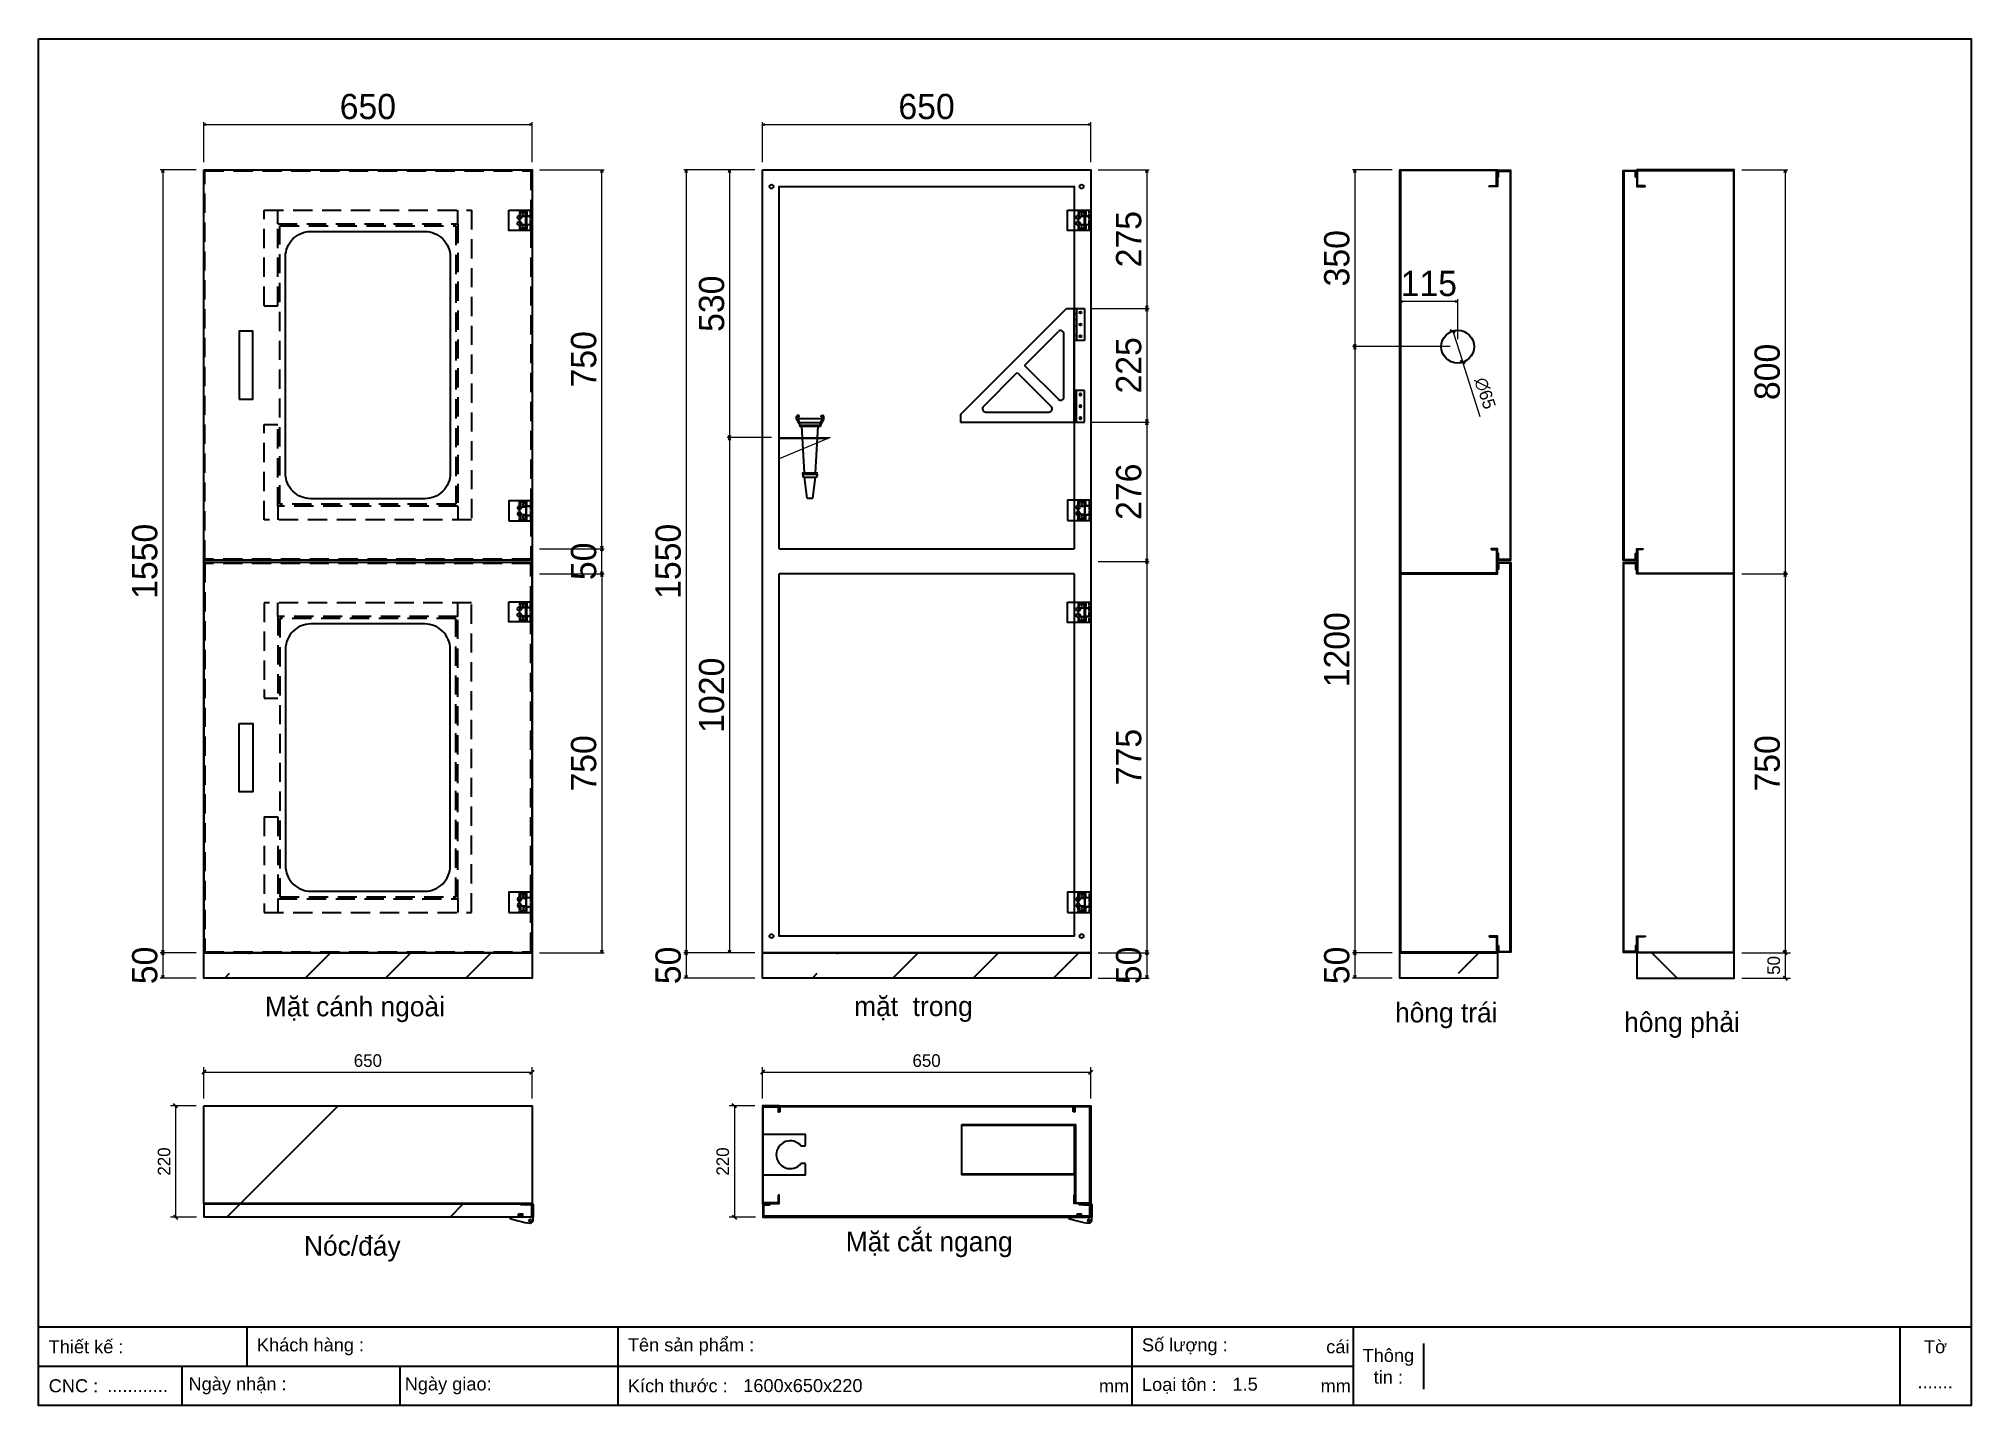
# Model space of a CAD drawing. Header units: millimetres. Extents: x 0 to 3827, y 0 to 2706.
import ezdxf

# ---------------------------------------------------------------- set-up
doc = ezdxf.new("R2010")
doc.units = ezdxf.units.MM
doc.linetypes.add('HIDDEN2', pattern=[4.7625, 3.175, -1.5875])
doc.linetypes.add('HIDDENX2', pattern=[19.05, 12.7, -6.35])
doc.layers.add('BAOCHAY', color=1, linetype='Continuous')
doc.layers.add('DIM', color=253, linetype='Continuous')
doc.layers.add('S-CONCRETE', color=3, linetype='Continuous', lineweight=5)
doc.styles.add('Arial', font='arial.ttf')
doc.dimstyles.new('CNC', dxfattribs={"dimtxt": 50, "dimasz": 5, "dimexe": 5, "dimexo": 15, "dimgap": 10, "dimtad": 1, "dimdec": 0, "dimtxsty": 'Standard', "dimblk": 'OPEN30', "dimcen": 10, "dimclrd": 5, "dimclre": 5, "dimclrt": 3, "dimazin": 3, "dimtfac": 1, "dimtdec": 0, "dimtmove": 0, "dimatfit": 3, "dimldrblk": 'ARCHTICK', "dimlwd": 9, "dimlwe": 9})
doc.dimstyles.new('Dim-25', dxfattribs={"dimtxt": 25, "dimasz": 8, "dimexe": 10, "dimexo": 15, "dimgap": 10, "dimtad": 1, "dimdec": 0, "dimtxsty": 'Standard', "dimblk": 'OBLIQUE', "dimcen": 10, "dimclrd": 5, "dimclre": 5, "dimclrt": 3, "dimazin": 3, "dimtfac": 1, "dimtdec": 0, "dimtmove": 0, "dimatfit": 3, "dimldrblk": 'OBLIQUE', "dimlwd": 9, "dimlwe": 9})

msp = doc.modelspace()

# ---------------------------------------------------------------- texts
at = {"color": 2, "char_height": 39, "width": 775, "attachment_point": 5}
for s, insert in [('Mặt cánh ngoài', (626.2, 783.8)), ('mặt  trong', (1732, 784.3)), ('hông trái', (2787, 771.8)), ('hông phải', (3253.7, 752.8)), ('Mặt cắt ngang', (1763.2, 318.5)), ('Nóc/đáy', (621, 310))]:
    msp.add_mtext(s, dxfattribs=dict(at, insert=insert))

# ---------------------------------------------------------------- blocks, each defined once
blk = doc.blocks.new('KHUNG CHUẨN')
at = {"color": 7}
for p, q in [((19889.2, -28535.2), (16919.2, -28535.2)), ((17239.2, -28535.2), (17239.2, -28595.2)), ((17809.2, -28535.2), (17809.2, -28655.2)), ((18599.2, -28535.2), (18599.2, -28655.2)), ((18939.2, -28535.2), (18939.2, -28655.2)), ((19779.2, -28535.2), (19779.2, -28655.2)), ((19047.6, -28560.2), (19047.6, -28630.2)), ((18939.2, -28595.2), (16919.2, -28595.2)), ((17139.2, -28595.2), (17139.2, -28655.2)), ((17474.2, -28595.2), (17474.2, -28655.2))]:
    blk.add_line(p, q, dxfattribs=at)
blk.add_lwpolyline([(16919.2, -26555.2), (19889.2, -26555.2), (19889.2, -28655.2), (16919.2, -28655.2)], close=True, dxfattribs=at)
at = {"color": 2, "char_height": 20, "style": 'Arial'}
for s, insert, width, attachment_point in [('  Thiết kế :', (16919.2, -28565.2), 917.634, 4), ('  Khách hàng :', (17239.2, -28565.2), 917.634, 4), ('  Tên sản phẩm :', (17809.2, -28565.2), 917.634, 4), ('  Số lượng :', (18599.2, -28565.2), 917.634, 4), ('cái', (18897.9, -28565.2), 63.517, 4), ('Thông\\Ptin :', (18993.4, -28595.2), 108.311, 5), ('Tờ', (19834.2, -28565.2), 110, 5), ('  CNC :', (16919.2, -28625.2), 917.634, 4), ('  Ngày nhận :', (17134, -28625.2), 556.651, 4), ('  Ngày giao:', (17466.3, -28625.2), 556.651, 4), ('  Kích thước :', (17809.2, -28625.2), 917.634, 4), ('mm', (18548.6, -28625.2), 73.831, 4), ('  Loại tôn :', (18599.2, -28625.2), 917.634, 4), ('mm', (18889.2, -28625.2), 917.634, 4)]:
    blk.add_mtext(s, dxfattribs=dict(at, insert=insert, width=width, attachment_point=attachment_point))
at = {"color": 3, "style": 'Arial'}
for tag, p in [('#01', (17055.6, -28580.1)), ('#02', (17431.4, -28580.1)), ('#03', (18030.6, -28580.1)), ('#08', (18751.7, -28580.1)), ('#10', (19064.8, -28580.1)), ('#04', (17024.8, -28634.6)), ('#05', (17308.5, -28633)), ('#06', (17632.7, -28633.7)), ('#07', (18002, -28634.7)), ('#09', (18753.8, -28632.6)), ('#11', (19060.3, -28625.7)), ('#12', (19806.5, -28628.9))]:
    blk.add_attdef(tag, p, '', height=20, dxfattribs=at)
blk = doc.blocks.new('*D1')
at = {"color": 0, "linetype": 'ByBlock', "lineweight": -2}
for p, q in [((326.8, 2535.5), (331.8, 2536.9)), ((331.8, 2534.2), (326.8, 2535.5)), ((326.8, 2535.5), (331.8, 2535.5)), ((971.8, 2536.9), (976.8, 2535.5)), ((976.8, 2535.5), (971.8, 2534.2)), ((976.8, 2535.5), (971.8, 2535.5))]:
    blk.add_line(p, q, dxfattribs=at)
at = {"layer": 'Defpoints', "color": 0, "transparency": 16777216}
for p in [(976.8, 2535.5), (326.8, 2445.9), (976.8, 2445.9)]:
    blk.add_point(p, dxfattribs=at)
at = {"layer": 'DIM', "color": 5, "lineweight": 9, "transparency": 16777216}
for p, q in [((326.8, 2460.9), (326.8, 2540.5)), ((331.8, 2535.5), (971.8, 2535.5)), ((976.8, 2460.9), (976.8, 2540.5))]:
    blk.add_line(p, q, dxfattribs=at)
at = {"layer": 'DIM', "color": 3, "transparency": 16777216, "insert": (651.8, 2571), "char_height": 50, "attachment_point": 5}
blk.add_mtext('650', dxfattribs=at)
blk = doc.blocks.new('_ArchTick')
at = {"color": 0, "const_width": 0.15}
blk.add_lwpolyline([(-0.5, -0.5), (0.5, 0.5)], dxfattribs=at)
blk = doc.blocks.new('_Open30')
at = {"color": 0, "linetype": 'ByBlock', "lineweight": -2}
for p, q in [((-1, 0.27), (0, 0)), ((0, 0), (-1, -0.27)), ((0, 0), (-1, 0))]:
    blk.add_line(p, q, dxfattribs=at)
blk = doc.blocks.new('*D2')
at = {"color": 0, "linetype": 'ByBlock', "lineweight": -2}
for p, q in [((244.5, 2440.9), (245.8, 2445.9)), ((245.8, 2445.9), (247.1, 2440.9)), ((245.8, 2445.9), (245.8, 2440.9)), ((245.8, 895.9), (244.5, 900.9)), ((247.1, 900.9), (245.8, 895.9)), ((245.8, 895.9), (245.8, 900.9))]:
    blk.add_line(p, q, dxfattribs=at)
at = {"layer": 'Defpoints', "color": 0, "transparency": 16777216}
for p in [(326.8, 2445.9), (245.8, 895.9), (326.8, 895.9)]:
    blk.add_point(p, dxfattribs=at)
at = {"layer": 'DIM', "color": 5, "lineweight": 9, "transparency": 16777216}
for p, q in [((311.8, 2445.9), (240.8, 2445.9)), ((245.8, 2440.9), (245.8, 900.9)), ((311.8, 895.9), (240.8, 895.9))]:
    blk.add_line(p, q, dxfattribs=at)
at = {"layer": 'DIM', "color": 3, "transparency": 16777216, "insert": (210.3, 1670.9), "char_height": 50, "attachment_point": 5, "rotation": 90}
blk.add_mtext('1550', dxfattribs=at)
blk = doc.blocks.new('HL044-1.3-C')
at = {"color": 1, "linetype": 'HIDDEN2', "ltscale": 0.5}
for p, q in [((-25, 40), (-25, 0)), ((-3, 0), (-3, 40))]:
    blk.add_line(p, q, dxfattribs=at)
at = {"color": 1}
for p, q in [((-12, 29), (0, 29)), ((-12, 11), (-12, 29)), ((0, 11), (-12, 11)), ((-11, 28.5), (0, 28.5)), ((-11, 28.5), (-11, 11.5)), ((0, 11.5), (-11, 11.5))]:
    blk.add_line(p, q, dxfattribs=at)
blk.add_lwpolyline([(-46, 40), (0, 40), (0, 0), (-46, 0)], close=True, dxfattribs=at)
at = {"color": 1, "linetype": 'HIDDEN2', "ltscale": 0.5}
for centre, radius in [((-25, 26), 4), ((-25, 14), 4), ((-15.5, 32.5), 3), ((-15.5, 7.5), 3)]:
    blk.add_circle(centre, radius, dxfattribs=at)
blk = doc.blocks.new('*D3')
at = {"color": 0, "linetype": 'ByBlock', "lineweight": -2}
for p, q in [((244.5, 890.9), (245.8, 895.9)), ((245.8, 895.9), (247.1, 890.9)), ((245.8, 895.9), (245.8, 890.9)), ((245.8, 845.9), (244.5, 850.9)), ((247.1, 850.9), (245.8, 845.9)), ((245.8, 845.9), (245.8, 850.9))]:
    blk.add_line(p, q, dxfattribs=at)
at = {"layer": 'Defpoints', "color": 0, "transparency": 16777216}
for p in [(326.8, 895.9), (245.8, 845.9), (326.8, 845.9)]:
    blk.add_point(p, dxfattribs=at)
at = {"layer": 'DIM', "color": 5, "lineweight": 9, "transparency": 16777216}
for p, q in [((311.8, 895.9), (240.8, 895.9)), ((245.8, 890.9), (245.8, 850.9)), ((311.8, 845.9), (240.8, 845.9))]:
    blk.add_line(p, q, dxfattribs=at)
at = {"layer": 'DIM', "color": 3, "transparency": 16777216, "insert": (210.3, 870.9), "char_height": 50, "attachment_point": 5, "rotation": 90}
blk.add_mtext('50', dxfattribs=at)
blk = doc.blocks.new('*D4')
at = {"color": 0, "linetype": 'ByBlock', "lineweight": -2}
for p, q in [((1113.5, 2440.9), (1114.8, 2445.9)), ((1114.8, 2445.9), (1116.2, 2440.9)), ((1114.8, 2445.9), (1114.8, 2440.9)), ((1114.8, 1695.9), (1113.5, 1700.9)), ((1116.2, 1700.9), (1114.8, 1695.9)), ((1114.8, 1695.9), (1114.8, 1700.9))]:
    blk.add_line(p, q, dxfattribs=at)
at = {"layer": 'Defpoints', "color": 0, "transparency": 16777216}
for p in [(976.8, 2445.9), (1114.8, 2445.9), (976.8, 1695.9)]:
    blk.add_point(p, dxfattribs=at)
at = {"layer": 'DIM', "color": 5, "lineweight": 9, "transparency": 16777216}
for p, q in [((991.8, 2445.9), (1119.8, 2445.9)), ((1114.8, 1700.9), (1114.8, 2440.9)), ((991.8, 1695.9), (1119.8, 1695.9))]:
    blk.add_line(p, q, dxfattribs=at)
at = {"layer": 'DIM', "color": 3, "transparency": 16777216, "insert": (1079.3, 2070.9), "char_height": 50, "attachment_point": 5, "rotation": 90}
blk.add_mtext('750', dxfattribs=at)
blk = doc.blocks.new('HL044-1.3-B')
h = blk.add_hatch()
h.set_pattern_fill('ANSI31', color=1, scale=0.3, style=0)
h.set_pattern_definition([(45, (-80982.31925, -42991.2648), (-0.673519209, 0.673519209), [])])
h.paths.add_polyline_path([(-15.5, 27), (-15.5, 24), (-9.5, 24), (-9.5, 27)])
at = {"color": 1}
for p, q in [((0, 0), (-43, 0)), ((-43, 0), (-43, -2)), ((-25, 6.5), (-25, 0)), ((-25, 6.5), (-19, 5.9)), ((-25, 5.5), (-19, 4.9)), ((-25, 4.5), (-19, 3.9)), ((-25, 3.5), (-19, 2.9)), ((-25, 2.5), (-19, 1.9)), ((-25, 1.5), (-19, 0.9)), ((-25, 0.5), (-19.7, 0)), ((-22, 24), (-22, 27)), ((-22, 27), (1, 27)), ((-1, 24), (-22, 24)), ((-19, 6.5), (-19, 0)), ((-15.5, 24), (-15.5, 27)), ((-9.5, 24), (-9.5, 27)), ((0, 23), (0, 0)), ((0, 7.5), (3, 7.5)), ((0, 6), (3, 6)), ((3, 25), (3, 0)), ((3, -6.5), (3, 0))]:
    blk.add_line(p, q, dxfattribs=at)
blk.add_lwpolyline([(-26, 6.5), (-18, 6.5), (-18, 0), (-26, 0)], close=True, dxfattribs=at)
blk.add_circle((-2.3, -7), 2.55, dxfattribs=at)
for centre, radius, start, end in [((-1, 23), 1, 0, 90), ((1, 25), 2, 0, 90), ((15.4, 147.7), 160.7, 248.6705, 263.5901), ((-2.5, -6.5), 5.5, 270, 0)]:
    blk.add_arc(centre, radius, start, end, dxfattribs=at)
blk = doc.blocks.new('*D5')
at = {"color": 0, "linetype": 'ByBlock', "lineweight": -2}
for p, q in [((330.8, 663.6), (322.8, 655.6)), ((972.8, 655.6), (980.8, 663.6))]:
    blk.add_line(p, q, dxfattribs=at)
at = {"color": 5, "lineweight": 9, "ltscale": 3, "transparency": 16777216}
for p, q in [((326.8, 607.7), (326.8, 669.6)), ((326.8, 659.6), (976.8, 659.6)), ((976.8, 607.7), (976.8, 669.6))]:
    blk.add_line(p, q, dxfattribs=at)
at = {"layer": 'Defpoints', "color": 0, "ltscale": 3, "transparency": 16777216}
for p in [(976.8, 659.6), (326.8, 592.7), (976.8, 592.7)]:
    blk.add_point(p, dxfattribs=at)
at = {"color": 3, "ltscale": 3, "transparency": 16777216, "insert": (651.8, 682.4), "char_height": 25, "attachment_point": 5}
blk.add_mtext('650', dxfattribs=at)
blk = doc.blocks.new('_Oblique')
at = {"color": 0, "linetype": 'ByBlock', "lineweight": -2}
blk.add_line((-0.5, -0.5), (0.5, 0.5), dxfattribs=at)
blk = doc.blocks.new('*D6')
at = {"color": 5, "lineweight": 9, "ltscale": 3, "transparency": 16777216}
for p, q in [((311.8, 592.7), (261.2, 592.7)), ((271.2, 592.7), (271.2, 372.7)), ((312.8, 372.7), (261.2, 372.7))]:
    blk.add_line(p, q, dxfattribs=at)
at = {"color": 0, "linetype": 'ByBlock', "lineweight": -2}
for p, q in [((275.2, 588.7), (267.2, 596.7)), ((267.2, 376.7), (275.2, 368.7))]:
    blk.add_line(p, q, dxfattribs=at)
at = {"layer": 'Defpoints', "color": 0, "ltscale": 3, "transparency": 16777216}
for p in [(326.8, 592.7), (271.2, 372.7), (327.8, 372.7)]:
    blk.add_point(p, dxfattribs=at)
at = {"color": 3, "ltscale": 3, "transparency": 16777216, "insert": (248.4, 482.7), "char_height": 25, "attachment_point": 5, "rotation": 90}
blk.add_mtext('220', dxfattribs=at)
blk = doc.blocks.new('*D7')
at = {"color": 0, "linetype": 'ByBlock', "lineweight": -2}
for p, q in [((1113.5, 1690.9), (1114.8, 1695.9)), ((1114.8, 1695.9), (1116.2, 1690.9)), ((1114.8, 1695.9), (1114.8, 1690.9)), ((1114.8, 1645.9), (1113.5, 1650.9)), ((1116.2, 1650.9), (1114.8, 1645.9)), ((1114.8, 1645.9), (1114.8, 1650.9))]:
    blk.add_line(p, q, dxfattribs=at)
at = {"layer": 'Defpoints', "color": 0, "transparency": 16777216}
for p in [(976.8, 1695.9), (1114.8, 1695.9), (976.8, 1645.9)]:
    blk.add_point(p, dxfattribs=at)
at = {"layer": 'DIM', "color": 5, "lineweight": 9, "transparency": 16777216}
for p, q in [((991.8, 1695.9), (1119.8, 1695.9)), ((1114.8, 1650.9), (1114.8, 1690.9)), ((991.8, 1645.9), (1119.8, 1645.9))]:
    blk.add_line(p, q, dxfattribs=at)
at = {"layer": 'DIM', "color": 3, "transparency": 16777216, "insert": (1079.3, 1670.9), "char_height": 50, "attachment_point": 5, "rotation": 90}
blk.add_mtext('50', dxfattribs=at)
blk = doc.blocks.new('*D8')
at = {"color": 0, "linetype": 'ByBlock', "lineweight": -2}
for p, q in [((1113.5, 1640.9), (1114.8, 1645.9)), ((1114.8, 1645.9), (1116.2, 1640.9)), ((1114.8, 1645.9), (1114.8, 1640.9)), ((1114.8, 895.9), (1113.5, 900.9)), ((1116.2, 900.9), (1114.8, 895.9)), ((1114.8, 895.9), (1114.8, 900.9))]:
    blk.add_line(p, q, dxfattribs=at)
at = {"layer": 'Defpoints', "color": 0, "transparency": 16777216}
for p in [(976.8, 1645.9), (976.8, 895.9), (1114.8, 895.9)]:
    blk.add_point(p, dxfattribs=at)
at = {"layer": 'DIM', "color": 5, "lineweight": 9, "transparency": 16777216}
for p, q in [((991.8, 1645.9), (1119.8, 1645.9)), ((1114.8, 1640.9), (1114.8, 900.9)), ((991.8, 895.9), (1119.8, 895.9))]:
    blk.add_line(p, q, dxfattribs=at)
at = {"layer": 'DIM', "color": 3, "transparency": 16777216, "insert": (1079.3, 1270.9), "char_height": 50, "attachment_point": 5, "rotation": 90}
blk.add_mtext('750', dxfattribs=at)
blk = doc.blocks.new('*D9')
at = {"color": 0, "linetype": 'ByBlock', "lineweight": -2}
for p, q in [((1433, 2535.5), (1438, 2536.9)), ((1438, 2534.2), (1433, 2535.5)), ((1433, 2535.5), (1438, 2535.5)), ((2078, 2536.9), (2083, 2535.5)), ((2083, 2535.5), (2078, 2534.2)), ((2083, 2535.5), (2078, 2535.5))]:
    blk.add_line(p, q, dxfattribs=at)
at = {"layer": 'Defpoints', "color": 0, "transparency": 16777216}
for p in [(2083, 2535.5), (1433, 2445.9), (2083, 2445.9)]:
    blk.add_point(p, dxfattribs=at)
at = {"layer": 'DIM', "color": 5, "lineweight": 9, "transparency": 16777216}
for p, q in [((1433, 2460.9), (1433, 2540.5)), ((1438, 2535.5), (2078, 2535.5)), ((2083, 2460.9), (2083, 2540.5))]:
    blk.add_line(p, q, dxfattribs=at)
at = {"layer": 'DIM', "color": 3, "transparency": 16777216, "insert": (1758, 2571), "char_height": 50, "attachment_point": 5}
blk.add_mtext('650', dxfattribs=at)
blk = doc.blocks.new('*D10')
at = {"color": 0, "linetype": 'ByBlock', "lineweight": -2}
for p, q in [((1280.8, 2440.9), (1282.1, 2445.9)), ((1282.1, 2445.9), (1283.5, 2440.9)), ((1282.1, 2445.9), (1282.1, 2440.9)), ((1282.1, 895.9), (1280.8, 900.9)), ((1283.5, 900.9), (1282.1, 895.9)), ((1282.1, 895.9), (1282.1, 900.9))]:
    blk.add_line(p, q, dxfattribs=at)
at = {"layer": 'Defpoints', "color": 0, "transparency": 16777216}
for p in [(1433, 2445.9), (1282.1, 895.9), (1433, 895.9)]:
    blk.add_point(p, dxfattribs=at)
at = {"layer": 'DIM', "color": 5, "lineweight": 9, "transparency": 16777216}
for p, q in [((1418, 2445.9), (1277.1, 2445.9)), ((1282.1, 2440.9), (1282.1, 900.9)), ((1418, 895.9), (1277.1, 895.9))]:
    blk.add_line(p, q, dxfattribs=at)
at = {"layer": 'DIM', "color": 3, "transparency": 16777216, "insert": (1246.6, 1670.9), "char_height": 50, "attachment_point": 5, "rotation": 90}
blk.add_mtext('1550', dxfattribs=at)
blk = doc.blocks.new('*D11')
at = {"color": 0, "linetype": 'ByBlock', "lineweight": -2}
for p, q in [((1280.8, 890.9), (1282.1, 895.9)), ((1282.1, 895.9), (1283.5, 890.9)), ((1282.1, 895.9), (1282.1, 890.9)), ((1282.1, 845.9), (1280.8, 850.9)), ((1283.5, 850.9), (1282.1, 845.9)), ((1282.1, 845.9), (1282.1, 850.9))]:
    blk.add_line(p, q, dxfattribs=at)
at = {"layer": 'Defpoints', "color": 0, "transparency": 16777216}
for p in [(1433, 895.9), (1282.1, 845.9), (1433, 845.9)]:
    blk.add_point(p, dxfattribs=at)
at = {"layer": 'DIM', "color": 5, "lineweight": 9, "transparency": 16777216}
for p, q in [((1418, 895.9), (1277.1, 895.9)), ((1282.1, 890.9), (1282.1, 850.9)), ((1418, 845.9), (1277.1, 845.9))]:
    blk.add_line(p, q, dxfattribs=at)
at = {"layer": 'DIM', "color": 3, "transparency": 16777216, "insert": (1246.6, 870.9), "char_height": 50, "attachment_point": 5, "rotation": 90}
blk.add_mtext('50', dxfattribs=at)
blk = doc.blocks.new('*D12')
at = {"color": 0, "linetype": 'ByBlock', "lineweight": -2}
for p, q in [((2192.5, 890.9), (2193.9, 895.9)), ((2193.9, 895.9), (2195.2, 890.9)), ((2193.9, 895.9), (2193.9, 890.9)), ((2193.9, 845.9), (2192.5, 850.9)), ((2195.2, 850.9), (2193.9, 845.9)), ((2193.9, 845.9), (2193.9, 850.9))]:
    blk.add_line(p, q, dxfattribs=at)
at = {"layer": 'Defpoints', "color": 0, "transparency": 16777216}
for p in [(2083, 895.9), (2083, 845.9), (2193.9, 845.9)]:
    blk.add_point(p, dxfattribs=at)
at = {"layer": 'DIM', "color": 5, "lineweight": 9, "transparency": 16777216}
for p, q in [((2098, 895.9), (2198.9, 895.9)), ((2193.9, 890.9), (2193.9, 850.9)), ((2098, 845.9), (2198.9, 845.9))]:
    blk.add_line(p, q, dxfattribs=at)
at = {"layer": 'DIM', "color": 3, "transparency": 16777216, "insert": (2158.4, 870.9), "char_height": 50, "attachment_point": 5, "rotation": 90}
blk.add_mtext('50', dxfattribs=at)
blk = doc.blocks.new('*D13')
at = {"color": 0, "linetype": 'ByBlock', "lineweight": -2}
for p, q in [((1437, 663.6), (1429, 655.6)), ((2079, 655.6), (2087, 663.6))]:
    blk.add_line(p, q, dxfattribs=at)
at = {"color": 5, "lineweight": 9, "ltscale": 3, "transparency": 16777216}
for p, q in [((1433, 607.7), (1433, 669.6)), ((1433, 659.6), (2083, 659.6)), ((2083, 607.7), (2083, 669.6))]:
    blk.add_line(p, q, dxfattribs=at)
at = {"layer": 'Defpoints', "color": 0, "ltscale": 3, "transparency": 16777216}
for p in [(2083, 659.6), (1433, 592.7), (2083, 592.7)]:
    blk.add_point(p, dxfattribs=at)
at = {"color": 3, "ltscale": 3, "transparency": 16777216, "insert": (1758, 682.4), "char_height": 25, "attachment_point": 5}
blk.add_mtext('650', dxfattribs=at)
blk = doc.blocks.new('*D14')
at = {"color": 5, "lineweight": 9, "ltscale": 3, "transparency": 16777216}
for p, q in [((1418, 592.7), (1367.4, 592.7)), ((1377.4, 592.7), (1377.4, 372.7)), ((1419, 372.7), (1367.4, 372.7))]:
    blk.add_line(p, q, dxfattribs=at)
at = {"color": 0, "linetype": 'ByBlock', "lineweight": -2}
for p, q in [((1381.4, 588.7), (1373.4, 596.7)), ((1373.4, 376.7), (1381.4, 368.7))]:
    blk.add_line(p, q, dxfattribs=at)
at = {"layer": 'Defpoints', "color": 0, "ltscale": 3, "transparency": 16777216}
for p in [(1433, 592.7), (1377.4, 372.7), (1434, 372.7)]:
    blk.add_point(p, dxfattribs=at)
at = {"color": 3, "ltscale": 3, "transparency": 16777216, "insert": (1354.6, 482.7), "char_height": 25, "attachment_point": 5, "rotation": 90}
blk.add_mtext('220', dxfattribs=at)
blk = doc.blocks.new('f')
at = {"color": 1}
for p, q in [((11807.5, 1083.3), (11828, 1083.3)), ((11807.5, 1020.3), (11807.5, 1083.3)), ((11807.5, 1073.3), (11812.5, 1073.3)), ((11812.5, 1083.3), (11812.5, 1020.3)), ((11828, 1083.3), (11828, 1020.3)), ((11807.5, 1061.3), (11812.5, 1061.3)), ((11807.5, 1049.3), (11812.5, 1049.3)), ((11807.5, 1030.3), (11812.5, 1030.3)), ((11828, 1020.3), (11807.5, 1020.3))]:
    blk.add_line(p, q, dxfattribs=at)
for centre in [(11820, 1075.3), (11820, 1051.8), (11820, 1028.3)]:
    blk.add_circle(centre, 2, dxfattribs=at)
blk = doc.blocks.new('ddddđ')
at = {"color": 7, "linetype": 'Continuous'}
for p, q in [((-30144.3, -61375.4), (-29934.3, -61165.4)), ((-29919.3, -61390.4), (-29919.3, -61165.4)), ((-30017.5, -61278.1), (-29950.4, -61211)), ((-29939.3, -61340.6), (-29939.3, -61215.6)), ((-30098.7, -61359.3), (-30031.6, -61292.2)), ((-30094.1, -61370.4), (-29969.1, -61370.4)), ((-30144.3, -61390.4), (-29919.3, -61390.4))]:
    blk.add_line(p, q, dxfattribs=at)
at = {"color": 7}
for p, q in [((-29934.3, -61165.4), (-29919.3, -61165.4)), ((-30144.3, -61375.4), (-30144.3, -61390.4))]:
    blk.add_line(p, q, dxfattribs=at)
for p, q in [((-30031.6, -61292.2), (-29964.5, -61359.3)), ((-30017.5, -61278.1), (-29950.4, -61345.1))]:
    blk.add_line(p, q)
at = {"color": 7, "linetype": 'Continuous'}
for centre, start, end in [((-29945.8, -61215.6), 0, 135), ((-30094.1, -61363.9), 135, 270)]:
    blk.add_arc(centre, 6.5, start, end, dxfattribs=at)
for centre, start, end in [((-29969.1, -61363.9), 270, 45), ((-29945.8, -61340.6), 225, 0)]:
    blk.add_arc(centre, 6.5, start, end)
blk.add_blockref('f', (-41726.8, -62248.7))
at = {"xscale": -1, "rotation": 180}
blk.add_blockref('f', (-41726.8, -60307.1), dxfattribs=at)
blk = doc.blocks.new('*D15')
at = {"color": 0, "linetype": 'ByBlock', "lineweight": -2}
for p, q in [((2604.6, 2440.9), (2606, 2445.9)), ((2606, 2445.9), (2607.3, 2440.9)), ((2606, 2445.9), (2606, 2440.9)), ((2606, 2095.9), (2604.6, 2100.9)), ((2607.3, 2100.9), (2606, 2095.9)), ((2606, 2095.9), (2606, 2100.9))]:
    blk.add_line(p, q, dxfattribs=at)
at = {"layer": 'Defpoints', "color": 0, "transparency": 16777216}
for p in [(2695.1, 2445.9), (2606, 2095.9), (2809.6, 2095.9)]:
    blk.add_point(p, dxfattribs=at)
at = {"layer": 'DIM', "color": 5, "lineweight": 9, "transparency": 16777216}
for p, q in [((2680.1, 2445.9), (2601, 2445.9)), ((2606, 2440.9), (2606, 2100.9)), ((2794.6, 2095.9), (2601, 2095.9))]:
    blk.add_line(p, q, dxfattribs=at)
at = {"layer": 'DIM', "color": 3, "transparency": 16777216, "insert": (2570.4, 2270.9), "char_height": 50, "attachment_point": 5, "rotation": 90}
blk.add_mtext('350', dxfattribs=at)
blk = doc.blocks.new('*D16')
at = {"color": 0, "linetype": 'ByBlock', "lineweight": -2}
for p, q in [((2695.1, 2185.1), (2700.1, 2186.5)), ((2700.1, 2183.8), (2695.1, 2185.1)), ((2695.1, 2185.1), (2700.1, 2185.1)), ((2804.6, 2186.5), (2809.6, 2185.1)), ((2809.6, 2185.1), (2804.6, 2183.8)), ((2809.6, 2185.1), (2804.6, 2185.1))]:
    blk.add_line(p, q, dxfattribs=at)
at = {"layer": 'Defpoints', "color": 0, "transparency": 16777216}
for p in [(2695.1, 2445.9), (2695.1, 2185.1), (2809.6, 2095.9)]:
    blk.add_point(p, dxfattribs=at)
at = {"layer": 'DIM', "color": 5, "lineweight": 9, "transparency": 16777216}
for p, q in [((2695.1, 2430.9), (2695.1, 2180.1)), ((2804.6, 2185.1), (2700.1, 2185.1)), ((2809.6, 2110.9), (2809.6, 2190.1))]:
    blk.add_line(p, q, dxfattribs=at)
at = {"layer": 'DIM', "color": 3, "transparency": 16777216, "insert": (2752.4, 2220.7), "char_height": 50, "attachment_point": 5}
blk.add_mtext('115', dxfattribs=at)
blk = doc.blocks.new('*D17')
at = {"color": 0, "linetype": 'ByBlock', "lineweight": -2}
for p, q in [((2794.7, 2129.5), (2804.8, 2124.3)), ((2824.5, 2062.4), (2814.4, 2067.6))]:
    blk.add_line(p, q, dxfattribs=at)
at = {"color": 5, "lineweight": 9, "ltscale": 3, "transparency": 16777216}
for p in [(2799.8, 2126.9), (2853.9, 1956.7)]:
    blk.add_line(p, (2819.5, 2065), dxfattribs=at)
at = {"layer": 'Defpoints', "color": 0, "ltscale": 3, "transparency": 16777216}
for p in [(2799.8, 2126.9), (2819.5, 2065)]:
    blk.add_point(p, dxfattribs=at)
at = {"color": 3, "ltscale": 3, "transparency": 16777216, "insert": (2863.7, 2003.5), "char_height": 25, "attachment_point": 5, "rotation": 287.6549}
blk.add_mtext('∅65', dxfattribs=at)
blk = doc.blocks.new('*D18')
at = {"color": 0, "linetype": 'ByBlock', "lineweight": -2}
for p, q in [((2192.5, 2440.9), (2193.9, 2445.9)), ((2193.9, 2445.9), (2195.2, 2440.9)), ((2193.9, 2445.9), (2193.9, 2440.9)), ((2193.9, 2171.4), (2192.5, 2176.4)), ((2195.2, 2176.4), (2193.9, 2171.4)), ((2193.9, 2171.4), (2193.9, 2176.4))]:
    blk.add_line(p, q, dxfattribs=at)
at = {"layer": 'Defpoints', "color": 0, "transparency": 16777216}
for p in [(2083, 2445.9), (2070.5, 2171.4), (2193.9, 2171.4)]:
    blk.add_point(p, dxfattribs=at)
at = {"layer": 'DIM', "color": 5, "lineweight": 9, "transparency": 16777216}
for p, q in [((2098, 2445.9), (2198.9, 2445.9)), ((2193.9, 2440.9), (2193.9, 2176.4)), ((2085.5, 2171.4), (2198.9, 2171.4))]:
    blk.add_line(p, q, dxfattribs=at)
at = {"layer": 'DIM', "color": 3, "transparency": 16777216, "insert": (2158.4, 2308.7), "char_height": 50, "attachment_point": 5, "rotation": 90}
blk.add_mtext('275', dxfattribs=at)
blk = doc.blocks.new('*D19')
at = {"color": 0, "linetype": 'ByBlock', "lineweight": -2}
for p, q in [((2192.5, 2166.4), (2193.9, 2171.4)), ((2193.9, 2171.4), (2195.2, 2166.4)), ((2193.9, 2171.4), (2193.9, 2166.4)), ((2193.9, 1946.4), (2192.5, 1951.4)), ((2195.2, 1951.4), (2193.9, 1946.4)), ((2193.9, 1946.4), (2193.9, 1951.4))]:
    blk.add_line(p, q, dxfattribs=at)
at = {"layer": 'Defpoints', "color": 0, "transparency": 16777216}
for p in [(2070.5, 2171.4), (2070.5, 1946.4), (2193.9, 1946.4)]:
    blk.add_point(p, dxfattribs=at)
at = {"layer": 'DIM', "color": 5, "lineweight": 9, "transparency": 16777216}
for p, q in [((2085.5, 2171.4), (2198.9, 2171.4)), ((2193.9, 2166.4), (2193.9, 1951.4)), ((2085.5, 1946.4), (2198.9, 1946.4))]:
    blk.add_line(p, q, dxfattribs=at)
at = {"layer": 'DIM', "color": 3, "transparency": 16777216, "insert": (2158.4, 2058.9), "char_height": 50, "attachment_point": 5, "rotation": 90}
blk.add_mtext('225', dxfattribs=at)
blk = doc.blocks.new('*D20')
at = {"color": 0, "linetype": 'ByBlock', "lineweight": -2}
for p, q in [((2192.5, 1941.4), (2193.9, 1946.4)), ((2193.9, 1946.4), (2195.2, 1941.4)), ((2193.9, 1946.4), (2193.9, 1941.4)), ((2193.9, 1670.9), (2192.5, 1675.9)), ((2195.2, 1675.9), (2193.9, 1670.9)), ((2193.9, 1670.9), (2193.9, 1675.9))]:
    blk.add_line(p, q, dxfattribs=at)
at = {"layer": 'Defpoints', "color": 0, "transparency": 16777216}
for p in [(2070.5, 1946.4), (2083, 1670.9), (2193.9, 1670.9)]:
    blk.add_point(p, dxfattribs=at)
at = {"layer": 'DIM', "color": 5, "lineweight": 9, "transparency": 16777216}
for p, q in [((2085.5, 1946.4), (2198.9, 1946.4)), ((2193.9, 1941.4), (2193.9, 1675.9)), ((2098, 1670.9), (2198.9, 1670.9))]:
    blk.add_line(p, q, dxfattribs=at)
at = {"layer": 'DIM', "color": 3, "transparency": 16777216, "insert": (2158.4, 1808.7), "char_height": 50, "attachment_point": 5, "rotation": 90}
blk.add_mtext('276', dxfattribs=at)
blk = doc.blocks.new('*D21')
at = {"color": 0, "linetype": 'ByBlock', "lineweight": -2}
for p, q in [((2192.5, 1665.9), (2193.9, 1670.9)), ((2193.9, 1670.9), (2195.2, 1665.9)), ((2193.9, 1670.9), (2193.9, 1665.9)), ((2193.9, 895.9), (2192.5, 900.9)), ((2195.2, 900.9), (2193.9, 895.9)), ((2193.9, 895.9), (2193.9, 900.9))]:
    blk.add_line(p, q, dxfattribs=at)
at = {"layer": 'Defpoints', "color": 0, "transparency": 16777216}
for p in [(2083, 1670.9), (2083, 895.9), (2193.9, 895.9)]:
    blk.add_point(p, dxfattribs=at)
at = {"layer": 'DIM', "color": 5, "lineweight": 9, "transparency": 16777216}
for p, q in [((2098, 1670.9), (2198.9, 1670.9)), ((2193.9, 1665.9), (2193.9, 900.9)), ((2098, 895.9), (2198.9, 895.9))]:
    blk.add_line(p, q, dxfattribs=at)
at = {"layer": 'DIM', "color": 3, "transparency": 16777216, "insert": (2158.5, 1283.4), "char_height": 50, "attachment_point": 5, "rotation": 90}
blk.add_mtext('775', dxfattribs=at)
blk = doc.blocks.new('*D22')
at = {"color": 0, "linetype": 'ByBlock', "lineweight": -2}
for p, q in [((3456.8, 2440.9), (3458.2, 2445.9)), ((3458.2, 2445.9), (3459.5, 2440.9)), ((3458.2, 2445.9), (3458.2, 2440.9)), ((3458.2, 1645.9), (3456.8, 1650.9)), ((3459.5, 1650.9), (3458.2, 1645.9)), ((3458.2, 1645.9), (3458.2, 1650.9))]:
    blk.add_line(p, q, dxfattribs=at)
at = {"layer": 'Defpoints', "color": 0, "transparency": 16777216}
for p in [(3357, 2445.9), (3357, 1645.9), (3458.2, 1645.9)]:
    blk.add_point(p, dxfattribs=at)
at = {"layer": 'DIM', "color": 5, "lineweight": 9, "transparency": 16777216}
for p, q in [((3372, 2445.9), (3463.2, 2445.9)), ((3458.2, 2440.9), (3458.2, 1650.9)), ((3372, 1645.9), (3463.2, 1645.9))]:
    blk.add_line(p, q, dxfattribs=at)
at = {"layer": 'DIM', "color": 3, "transparency": 16777216, "insert": (3422.6, 2045.9), "char_height": 50, "attachment_point": 5, "rotation": 90}
blk.add_mtext('800', dxfattribs=at)
blk = doc.blocks.new('*D23')
at = {"color": 0, "linetype": 'ByBlock', "lineweight": -2}
for p, q in [((3456.8, 1640.9), (3458.2, 1645.9)), ((3458.2, 1645.9), (3459.5, 1640.9)), ((3458.2, 1645.9), (3458.2, 1640.9)), ((3458.2, 895.9), (3456.8, 900.9)), ((3459.5, 900.9), (3458.2, 895.9)), ((3458.2, 895.9), (3458.2, 900.9))]:
    blk.add_line(p, q, dxfattribs=at)
at = {"layer": 'Defpoints', "color": 0, "transparency": 16777216}
for p in [(3357, 1645.9), (3357, 895.9), (3458.2, 895.9)]:
    blk.add_point(p, dxfattribs=at)
at = {"layer": 'DIM', "color": 5, "lineweight": 9, "transparency": 16777216}
for p, q in [((3372, 1645.9), (3463.2, 1645.9)), ((3458.2, 1640.9), (3458.2, 900.9)), ((3372, 895.9), (3463.2, 895.9))]:
    blk.add_line(p, q, dxfattribs=at)
at = {"layer": 'DIM', "color": 3, "transparency": 16777216, "insert": (3422.6, 1270.9), "char_height": 50, "attachment_point": 5, "rotation": 90}
blk.add_mtext('750', dxfattribs=at)
blk = doc.blocks.new('*D24')
at = {"color": 5, "lineweight": 9, "ltscale": 3, "transparency": 16777216}
for p, q in [((3372, 895.9), (3468.2, 895.9)), ((3458.2, 895.9), (3458.2, 845.9)), ((3372, 845.9), (3468.2, 845.9))]:
    blk.add_line(p, q, dxfattribs=at)
at = {"color": 0, "linetype": 'ByBlock', "lineweight": -2}
for p, q in [((3462.2, 891.9), (3454.2, 899.9)), ((3454.2, 849.9), (3462.2, 841.9))]:
    blk.add_line(p, q, dxfattribs=at)
at = {"layer": 'Defpoints', "color": 0, "ltscale": 3, "transparency": 16777216}
for p in [(3357, 895.9), (3357, 845.9), (3458.2, 845.9)]:
    blk.add_point(p, dxfattribs=at)
at = {"color": 3, "ltscale": 3, "transparency": 16777216, "insert": (3435.4, 870.9), "char_height": 25, "attachment_point": 5, "rotation": 90}
blk.add_mtext('50', dxfattribs=at)
blk = doc.blocks.new('*D25')
at = {"color": 0, "linetype": 'ByBlock', "lineweight": -2}
for p, q in [((2604.6, 2090.9), (2606, 2095.9)), ((2606, 2095.9), (2607.3, 2090.9)), ((2606, 2095.9), (2606, 2090.9)), ((2606, 895.9), (2604.6, 900.9)), ((2607.3, 900.9), (2606, 895.9)), ((2606, 895.9), (2606, 900.9))]:
    blk.add_line(p, q, dxfattribs=at)
at = {"layer": 'Defpoints', "color": 0, "transparency": 16777216}
for p in [(2809.6, 2095.9), (2606, 895.9), (2695.1, 895.9)]:
    blk.add_point(p, dxfattribs=at)
at = {"layer": 'DIM', "color": 5, "lineweight": 9, "transparency": 16777216}
for p, q in [((2794.6, 2095.9), (2601, 2095.9)), ((2606, 2090.9), (2606, 900.9)), ((2680.1, 895.9), (2601, 895.9))]:
    blk.add_line(p, q, dxfattribs=at)
at = {"layer": 'DIM', "color": 3, "transparency": 16777216, "insert": (2570.4, 1495.9), "char_height": 50, "attachment_point": 5, "rotation": 90}
blk.add_mtext('1200', dxfattribs=at)
blk = doc.blocks.new('*D26')
at = {"color": 0, "linetype": 'ByBlock', "lineweight": -2}
for p, q in [((2604.6, 890.9), (2606, 895.9)), ((2606, 895.9), (2607.3, 890.9)), ((2606, 895.9), (2606, 890.9)), ((2606, 845.9), (2604.6, 850.9)), ((2607.3, 850.9), (2606, 845.9)), ((2606, 845.9), (2606, 850.9))]:
    blk.add_line(p, q, dxfattribs=at)
at = {"layer": 'Defpoints', "color": 0, "transparency": 16777216}
for p in [(2695.1, 895.9), (2606, 845.9), (2695.1, 845.9)]:
    blk.add_point(p, dxfattribs=at)
at = {"layer": 'DIM', "color": 5, "lineweight": 9, "transparency": 16777216}
for p, q in [((2680.1, 895.9), (2601, 895.9)), ((2606, 890.9), (2606, 850.9)), ((2680.1, 845.9), (2601, 845.9))]:
    blk.add_line(p, q, dxfattribs=at)
at = {"layer": 'DIM', "color": 3, "transparency": 16777216, "insert": (2570.4, 870.9), "char_height": 50, "attachment_point": 5, "rotation": 90}
blk.add_mtext('50', dxfattribs=at)
blk = doc.blocks.new('*D27')
at = {"color": 0, "linetype": 'ByBlock', "lineweight": -2}
for p, q in [((1366.8, 2440.9), (1368.1, 2445.9)), ((1368.1, 2445.9), (1369.4, 2440.9)), ((1368.1, 2445.9), (1368.1, 2440.9)), ((1368.1, 1915.9), (1366.8, 1920.9)), ((1369.4, 1920.9), (1368.1, 1915.9)), ((1368.1, 1915.9), (1368.1, 1920.9))]:
    blk.add_line(p, q, dxfattribs=at)
at = {"layer": 'Defpoints', "color": 0, "transparency": 16777216}
for p in [(1433, 2445.9), (1368.1, 1915.9), (1466, 1915.9)]:
    blk.add_point(p, dxfattribs=at)
at = {"layer": 'DIM', "color": 5, "lineweight": 9, "transparency": 16777216}
for p, q in [((1418, 2445.9), (1363.1, 2445.9)), ((1368.1, 2440.9), (1368.1, 1920.9)), ((1451, 1915.9), (1363.1, 1915.9))]:
    blk.add_line(p, q, dxfattribs=at)
at = {"layer": 'DIM', "color": 3, "transparency": 16777216, "insert": (1332.6, 2180.9), "char_height": 50, "attachment_point": 5, "rotation": 90}
blk.add_mtext('530', dxfattribs=at)
blk = doc.blocks.new('*D28')
at = {"color": 0, "linetype": 'ByBlock', "lineweight": -2}
for p, q in [((1366.8, 1910.9), (1368.1, 1915.9)), ((1368.1, 1915.9), (1369.4, 1910.9)), ((1368.1, 1915.9), (1368.1, 1910.9)), ((1368.1, 895.9), (1366.8, 900.9)), ((1369.4, 900.9), (1368.1, 895.9)), ((1368.1, 895.9), (1368.1, 900.9))]:
    blk.add_line(p, q, dxfattribs=at)
at = {"layer": 'Defpoints', "color": 0, "transparency": 16777216}
for p in [(1466, 1915.9), (1368.1, 895.9), (1433, 895.9)]:
    blk.add_point(p, dxfattribs=at)
at = {"layer": 'DIM', "color": 5, "lineweight": 9, "transparency": 16777216}
for p, q in [((1451, 1915.9), (1363.1, 1915.9)), ((1368.1, 1910.9), (1368.1, 900.9)), ((1418, 895.9), (1363.1, 895.9))]:
    blk.add_line(p, q, dxfattribs=at)
at = {"layer": 'DIM', "color": 3, "transparency": 16777216, "insert": (1332.6, 1405.9), "char_height": 50, "attachment_point": 5, "rotation": 90}
blk.add_mtext('1020', dxfattribs=at)
blk = doc.blocks.new('22323232')
at = {"layer": 'BAOCHAY', "color": 7, "ltscale": 2000}
for p, q in [((-11485.3, -64285.3), (-11489, -64285.3)), ((-11485.3, -64287.4), (-11485.3, -64285.3)), ((-11442, -64285.3), (-11438.3, -64285.3)), ((-11442, -64287.4), (-11442, -64285.3)), ((-11490.7, -64293.1), (-11490.7, -64286.9)), ((-11485.3, -64294.7), (-11489, -64294.7)), ((-11489, -64294.7), (-11484.2, -64304.2)), ((-11485.3, -64287.4), (-11487.4, -64287.4)), ((-11487.4, -64290.7), (-11487.4, -64287.4)), ((-11487.4, -64290.7), (-11439.9, -64290.7)), ((-11485.3, -64297.7), (-11485.3, -64294.7)), ((-11485, -64305), (-11485, -64305)), ((-11484.2, -64298.8), (-11443.1, -64298.8)), ((-11484.2, -64304.2), (-11484.2, -64298.8)), ((-11484.2, -64304.2), (-11443.1, -64304.2)), ((-11484.2, -64305.8), (-11443.1, -64305.8)), ((-11474.5, -64398.7), (-11479.8, -64305.8)), ((-11452.8, -64398.7), (-11447.5, -64305.8)), ((-11438.3, -64294.7), (-11443.1, -64304.2)), ((-11443.1, -64304.2), (-11443.1, -64298.8)), ((-11442.3, -64305), (-11442.3, -64305)), ((-11442, -64287.4), (-11439.9, -64287.4)), ((-11442, -64297.7), (-11442, -64294.7)), ((-11442, -64294.7), (-11438.3, -64294.7)), ((-11439.9, -64290.7), (-11439.9, -64287.4)), ((-11436.6, -64293.1), (-11436.6, -64286.9)), ((-11478.9, -64399.8), (-11478.9, -64399.8)), ((-11477.8, -64398.7), (-11449.5, -64398.7)), ((-11477.8, -64400.9), (-11477.8, -64404.7)), ((-11477.8, -64400.9), (-11449.5, -64400.9)), ((-11449.5, -64400.9), (-11449.5, -64404.7)), ((-11475.6, -64406.8), (-11451.7, -64406.8)), ((-11469.1, -64448.6), (-11474.5, -64406.8)), ((-11458.2, -64448.6), (-11452.8, -64406.8))]:
    blk.add_line(p, q, dxfattribs=at)
for centre, radius, start, end in [((-11489, -64286.9), 1.62, 90, 180), ((-11438.3, -64286.9), 1.62, 0, 90), ((-11489, -64293.1), 1.62, 180, 270), ((-11484.2, -64297.7), 1.08, 180, 270), ((-11484.2, -64305), 0.81, 90, 180), ((-11484.2, -64305), 0.81, 180, 270), ((-11443.1, -64297.7), 1.08, 270, 0), ((-11443.1, -64305), 0.81, 0, 90), ((-11443.1, -64305), 0.81, 270, 0), ((-11438.3, -64293.1), 1.62, 270, 0), ((-11477.8, -64399.8), 1.08, 90, 180), ((-11477.8, -64399.8), 1.08, 180, 270), ((-11449.5, -64399.8), 1.08, 0, 90), ((-11449.5, -64399.8), 1.08, 270, 0), ((-11475.6, -64404.7), 2.16, 180, 270), ((-11451.7, -64404.7), 2.16, 270, 0)]:
    blk.add_arc(centre, radius, start, end, dxfattribs=at)
at = {"layer": 'S-CONCRETE', "color": 8}
for p, q in [((-11524.9, -64328.7), (-11423.9, -64328.7)), ((-11423.9, -64328.7), (-11524.9, -64370.8)), ((-11524.9, -64330.2), (-11427.5, -64330.2))]:
    blk.add_line(p, q, dxfattribs=at)

# ---------------------------------------------------------------- dimensions: what is measured, and where the dimension line sits
at = {"ltscale": 3}
dim = msp.add_diameter_dim_2p(p1=(2799.8, 2126.9), p2=(2819.5, 2065), dimstyle='Dim-25', dxfattribs=at)
dim.commit()
dim.dimension.update_dxf_attribs({"geometry": '*D17', "text_midpoint": (2841.3, 1996.4), "dimtype": 163})
dim = msp.add_linear_dim(base=(3458.2, 845.9), p1=(3357, 895.9), p2=(3357, 845.9), angle=90, dimstyle='Dim-25', dxfattribs=at)
dim.commit()
dim.dimension.update_dxf_attribs({"geometry": '*D24', "text_midpoint": (3458.2, 870.9), "dimtype": 160})
for base, p1, p2, picture, middle in [((976.8, 659.6), (326.8, 592.7), (976.8, 592.7), '*D5', (651.8, 682.4)), ((2083, 659.6), (1433, 592.7), (2083, 592.7), '*D13', (1758, 682.4))]:
    dim = msp.add_linear_dim(base=base, p1=p1, p2=p2, dimstyle='Dim-25', dxfattribs=at)
    dim.commit()
    dim.dimension.update_dxf_attribs({"geometry": picture, "text_midpoint": middle})
for base, p1, p2, picture, middle in [((271.2, 372.7), (326.8, 592.7), (327.8, 372.7), '*D6', (248.4, 482.7)), ((1377.4, 372.7), (1433, 592.7), (1434, 372.7), '*D14', (1354.6, 482.7))]:
    dim = msp.add_linear_dim(base=base, p1=p1, p2=p2, angle=90, dimstyle='Dim-25', dxfattribs=at)
    dim.commit()
    dim.dimension.update_dxf_attribs({"geometry": picture, "text_midpoint": middle})
at = {"layer": 'DIM'}
for base, p1, p2, picture, middle in [((976.8, 2535.5), (326.8, 2445.9), (976.8, 2445.9), '*D1', (651.8, 2571)), ((2083, 2535.5), (1433, 2445.9), (2083, 2445.9), '*D9', (1758, 2571))]:
    dim = msp.add_linear_dim(base=base, p1=p1, p2=p2, dimstyle='CNC', dxfattribs=at)
    dim.commit()
    dim.dimension.update_dxf_attribs({"geometry": picture, "text_midpoint": middle})
for base, p1, p2, picture, middle in [((245.8, 895.9), (326.8, 2445.9), (326.8, 895.9), '*D2', (210.3, 1670.9)), ((1114.8, 2445.9), (976.8, 1695.9), (976.8, 2445.9), '*D4', (1079.3, 2070.9)), ((1368.1, 1915.9), (1433, 2445.9), (1466, 1915.9), '*D27', (1332.6, 2180.9)), ((2193.88238, 2171.4461099), (2083.0481056, 2445.9461099), (2070.5481056, 2171.4461099), '*D18', (2158.3537306, 2308.6961099)), ((2606, 2095.9), (2695.1, 2445.9), (2809.6, 2095.9), '*D15', (2570.4, 2270.9)), ((3458.2, 1645.9), (3357, 2445.9), (3357, 1645.9), '*D22', (3422.6, 2045.9)), ((2193.9, 1946.4), (2070.5, 2171.4), (2070.5, 1946.4), '*D19', (2158.4, 2058.9)), ((2606, 895.9), (2809.6, 2095.9), (2695.1, 895.9), '*D25', (2570.4, 1495.9)), ((1368.1, 895.9), (1466, 1915.9), (1433, 895.9), '*D28', (1332.6, 1405.9)), ((2193.88238, 1670.9461099), (2070.5481056, 1946.4461099), (2083.0481056, 1670.9461099), '*D20', (2158.3537306, 1808.6961099)), ((1114.8, 895.9), (976.8, 1645.9), (976.8, 895.9), '*D8', (1079.3, 1270.9)), ((2193.9, 895.9), (2083, 1670.9), (2083, 895.9), '*D21', (2158.5, 1283.4)), ((3458.2, 895.9), (3357, 1645.9), (3357, 895.9), '*D23', (3422.6, 1270.9))]:
    dim = msp.add_linear_dim(base=base, p1=p1, p2=p2, angle=90, dimstyle='CNC', dxfattribs=at)
    dim.commit()
    dim.dimension.update_dxf_attribs({"geometry": picture, "text_midpoint": middle})
for base, p1, p2, picture, middle in [((1282.1, 895.9), (1433, 2445.9), (1433, 895.9), '*D10', (1282.1, 1670.9)), ((1114.8, 1695.9), (976.8, 1645.9), (976.8, 1695.9), '*D7', (1114.8, 1670.9)), ((245.8, 845.9), (326.8, 895.9), (326.8, 845.9), '*D3', (245.8, 870.9)), ((1282.1, 845.9), (1433, 895.9), (1433, 845.9), '*D11', (1282.1, 870.9)), ((2193.9, 845.9), (2083, 895.9), (2083, 845.9), '*D12', (2193.9, 870.9)), ((2606, 845.9), (2695.1, 895.9), (2695.1, 845.9), '*D26', (2606, 870.9))]:
    dim = msp.add_linear_dim(base=base, p1=p1, p2=p2, angle=90, dimstyle='CNC', dxfattribs=at)
    dim.commit()
    dim.dimension.update_dxf_attribs({"geometry": picture, "text_midpoint": middle, "dimtype": 160})
dim = msp.add_linear_dim(base=(2695.1164297, 2185.1456688), p1=(2809.6164297, 2095.9461099), p2=(2695.1164297, 2445.9461099), dimstyle='CNC', dxfattribs=at)
dim.commit()
dim.dimension.update_dxf_attribs({"geometry": '*D16', "text_midpoint": (2752.3664297, 2185.1456688), "dimtype": 160})

# ---------------------------------------------------------------- hatches: boundary and pattern name
at = {"ltscale": 3}
h = msp.add_hatch(dxfattribs=at)
h.set_pattern_fill('ANSI31', color=4, scale=150, style=0)
h.set_pattern_definition([(45, (1500, 0), (-1988.7, 1988.7), [])])
edge = h.paths.add_edge_path()
edge.add_line((538.8, 2323.9), (764.8, 2323.9))
edge.add_arc((764.8, 2273.9), 50, 0, 90, ccw=False)
edge.add_line((814.8, 2273.9), (814.8, 1844.9))
edge.add_arc((764.8, 1844.9), 50, -90, 0, ccw=False)
edge.add_line((764.8, 1794.9), (538.8, 1794.9))
edge.add_arc((538.8, 1844.9), 50, 180, -90, ccw=False)
edge.add_line((488.8, 1844.9), (488.8, 2273.9))
edge.add_arc((538.8, 2273.9), 50, 90, 180, ccw=False)
h = msp.add_hatch(dxfattribs=at)
h.set_pattern_fill('ANSI31', color=4, scale=150, style=0)
h.set_pattern_definition([(45, (0, 0), (-1988.7, 1988.7), [])])
edge = h.paths.add_edge_path()
edge.add_line((538.8, 1017.9), (764.8, 1017.9))
edge.add_arc((764.8, 1067.9), 50, -90, 0)
edge.add_line((814.8, 1067.9), (814.8, 1496.9))
edge.add_arc((764.8, 1496.9), 50, 0, 90)
edge.add_line((764.8, 1546.9), (538.8, 1546.9))
edge.add_arc((538.8, 1496.9), 50, 90, 180)
edge.add_line((488.8, 1496.9), (488.8, 1067.9))
edge.add_arc((538.8, 1067.9), 50, 180, -90)
h = msp.add_hatch(dxfattribs=at)
h.set_pattern_fill('ANSI36', color=256, scale=30, style=0)
h.set_pattern_definition([(45, (0, 0), (59.662, 218.761), [281.25, -56.25, 0, -56.25])])
h.paths.add_polyline_path([(976.8, 845.9), (976.8, 895.9), (326.8, 895.9), (326.8, 845.9)])
h = msp.add_hatch(dxfattribs=at)
h.set_pattern_fill('ANSI36', color=256, scale=30, style=0)
h.set_pattern_definition([(45, (-5518.57, 0), (59.6621, 218.7612), [281.25, -56.25, 0, -56.25])])
h.paths.add_polyline_path([(2083, 845.9), (2083, 895.9), (1433, 895.9), (1433, 845.9)])
h = msp.add_hatch(dxfattribs=at)
h.set_pattern_fill('ANSI36', color=256, scale=30, style=0)
h.set_pattern_definition([(45, (32343.48, 0), (59.66213, 218.76116), [281.25, -56.25, 0, -56.25])])
h.paths.add_polyline_path([(2888.1, 845.9), (2888.1, 895.9), (2695.1, 895.9), (2695.1, 845.9)])
h = msp.add_hatch(dxfattribs=at)
h.set_pattern_fill('ANSI36', color=256, scale=30, style=0)
h.set_pattern_definition([(135, (-630238.34, 0), (-59.662135, 218.76116), [281.25, -56.25, 0, -56.25])])
h.paths.add_polyline_path([(3357, 845.9), (3357, 895.9), (3164, 895.9), (3164, 845.9)])
h = msp.add_hatch(dxfattribs=at)
h.set_pattern_fill('ANSI31', color=256, scale=200, style=0)
h.set_pattern_definition([(45, (0, 0), (-3535.5, 3535.5), [])])
h.paths.add_polyline_path([(326.8, 592.7), (976.8, 592.7), (976.8, 399.7), (326.8, 399.7)])
h = msp.add_hatch(dxfattribs=at)
h.set_pattern_fill('ANSI31', color=6, scale=50, angle=90, style=0)
h.set_pattern_definition([(225, (0, 0), (220.97, -220.97), [])])
h.paths.add_polyline_path([(327.8, 398.7), (975.8, 398.7), (975.8, 372.7), (327.8, 372.7)])

# ---------------------------------------------------------------- linework, layer by layer
at = {"linetype": 'HIDDENX2', "ltscale": 3}
for p, q in [((473.8, 2338.9), (473.8, 2365.9)), ((829.8, 2338.9), (829.8, 2365.9)), ((473.8, 1779.9), (473.8, 1752.9)), ((829.8, 1779.9), (829.8, 1752.9)), ((473.8, 1561.9), (473.8, 1588.9)), ((829.8, 1561.9), (829.8, 1588.9)), ((473.8, 1002.9), (473.8, 975.9)), ((829.8, 1002.9), (829.8, 975.9))]:
    msp.add_line(p, q, dxfattribs=at)
at = {"ltscale": 3}
for p, q in [((446.8, 2176.9), (473.8, 2176.9)), ((446.8, 1941.9), (473.8, 1941.9)), ((446.8, 1399.9), (473.8, 1399.9)), ((446.8, 1164.9), (473.8, 1164.9))]:
    msp.add_line(p, q, dxfattribs=at)
at = {"color": 7}
msp.add_line((1521.9, 1795.9), (1532.7, 1795.9), dxfattribs=at)
at = {"ltscale": 3}
for points in [[(326.8, 2445.9), (976.8, 2445.9), (976.8, 895.9), (326.8, 895.9)], [(1433, 2445.9), (2083, 2445.9), (2083, 895.9), (1433, 895.9)], [(326.8, 895.9), (976.8, 895.9), (976.8, 845.9), (326.8, 845.9)], [(1433, 895.9), (2083, 895.9), (2083, 845.9), (1433, 845.9)], [(2695.1, 895.9), (2888.1, 895.9), (2888.1, 845.9), (2695.1, 845.9)], [(3357, 895.9), (3164, 895.9), (3164, 845.9), (3357, 845.9)], [(326.8, 592.7), (976.8, 592.7), (976.8, 399.7), (326.8, 399.7)], [(327.8, 398.7), (975.8, 398.7), (975.8, 372.7), (327.8, 372.7)]]:
    msp.add_lwpolyline(points, close=True, dxfattribs=at)
at = {"color": 6, "ltscale": 3}
for points in [[(326.8, 2445.9), (976.8, 2445.9), (976.8, 1672.9), (326.8, 1672.9)], [(326.8, 895.9), (976.8, 895.9), (976.8, 1668.9), (326.8, 1668.9)]]:
    msp.add_lwpolyline(points, close=True, dxfattribs=at)
at = {"color": 6, "linetype": 'HIDDENX2', "ltscale": 3}
for points in [[(328.8, 2443.9), (974.8, 2443.9), (974.8, 1674.9), (328.8, 1674.9)], [(328.8, 897.9), (974.8, 897.9), (974.8, 1666.9), (328.8, 1666.9)]]:
    msp.add_lwpolyline(points, close=True, dxfattribs=at)
at = {"ltscale": 3}
for points in [[(1466, 1695.9), (1466, 2412.9), (2050, 2412.9), (2050, 1695.9)], [(2050, 1645.9), (2050, 928.9), (1466, 928.9), (1466, 1645.9)]]:
    msp.add_lwpolyline(points, dxfattribs=at)
at = {"color": 7}
for points in [[(2871.6, 2414.4), (2886.6, 2414.4), (2886.6, 2444.4), (2696.6, 2444.4), (2696.6, 2444.4), (2696.6, 2444.4), (2695.1, 2445.9), (2695.1, 2445.9), (2695.1, 2445.9), (2888.1, 2445.9), (2888.1, 2412.9), (2871.6, 2412.9)], [(2696.6, 2444.4), (2696.6, 2444.4), (2696.6, 897.4), (2696.6, 897.4), (2695.1, 895.9), (2695.1, 897.4), (2695.1, 2445.9), (2695.1, 2445.9)], [(3180.5, 2414.4), (3165.5, 2414.4), (3165.5, 2444.4), (3355.5, 2444.4), (3355.5, 2444.4), (3355.5, 2444.4), (3357, 2445.9), (3357, 2445.9), (3357, 2445.9), (3164, 2445.9), (3164, 2412.9), (3180.5, 2412.9)], [(3355.5, 2444.4), (3355.5, 2444.4), (3355.5, 897.4), (3355.5, 897.4), (3357, 895.9), (3357, 897.4), (3357, 2445.9), (3357, 2445.9)], [(2871.6, 927.4), (2886.6, 927.4), (2886.6, 897.4), (2696.6, 897.4), (2695.1, 895.9), (2695.1, 895.9), (2696.6, 897.4), (2695.1, 895.9), (2695.1, 895.9), (2888.1, 895.9), (2888.1, 928.9), (2871.6, 928.9)], [(3180.5, 927.4), (3165.5, 927.4), (3165.5, 897.4), (3355.5, 897.4), (3357, 895.9), (3357, 895.9), (3355.5, 897.4), (3357, 895.9), (3357, 895.9), (3164, 895.9), (3164, 928.9), (3180.5, 928.9)], [(1464.5, 416.2), (1464.5, 401.2), (1434.5, 401.2), (1434.5, 591.2), (1464.5, 591.2), (1464.5, 581.2), (1466, 581.2), (1466, 592.7), (1433, 592.7), (1433, 399.7), (1466, 399.7), (1466, 416.2)], [(2048.5, 581.2), (2048.5, 591.2), (1467.5, 591.2), (1467.5, 581.2), (1466, 581.2), (1466, 592.7), (2050, 592.7), (2050, 581.2)], [(2051.5, 416.2), (2051.5, 401.2), (2081.5, 401.2), (2081.5, 591.2), (2051.5, 591.2), (2051.5, 581.2), (2050, 581.2), (2050, 592.7), (2083, 592.7), (2083, 399.7), (2050, 399.7), (2050, 416.2)]]:
    msp.add_lwpolyline(points, close=True, dxfattribs=at)
at = {"color": 6}
for points in [[(2890.6, 2431.4), (2890.6, 2443.4), (2913.6, 2443.4), (2913.6, 1674.4), (2890.6, 1674.4), (2890.6, 1686.4), (2889.1, 1686.4), (2889.1, 1672.9), (2915.1, 1672.9), (2915.1, 2444.9), (2889.1, 2444.9), (2889.1, 2431.4)], [(3161.5, 2431.4), (3161.5, 2443.4), (3138.5, 2443.4), (3138.5, 1674.4), (3161.5, 1674.4), (3161.5, 1686.4), (3163, 1686.4), (3163, 1672.9), (3137, 1672.9), (3137, 2444.9), (3163, 2444.9), (3163, 2431.4)], [(2890.6, 910.4), (2890.6, 898.4), (2913.6, 898.4), (2913.6, 1667.4), (2890.6, 1667.4), (2890.6, 1655.4), (2889.1, 1655.4), (2889.1, 1668.9), (2915.1, 1668.9), (2915.1, 896.9), (2889.1, 896.9), (2889.1, 910.4)], [(3161.5, 910.4), (3161.5, 898.4), (3138.5, 898.4), (3138.5, 1667.4), (3161.5, 1667.4), (3161.5, 1655.4), (3163, 1655.4), (3163, 1668.9), (3137, 1668.9), (3137, 896.9), (3163, 896.9), (3163, 910.4)], [(2068.5, 397.2), (2080.5, 397.2), (2080.5, 374.2), (1435.5, 374.2), (1435.5, 397.2), (1447.5, 397.2), (1447.5, 398.7), (1434, 398.7), (1434, 372.7), (2082, 372.7), (2082, 398.7), (2068.5, 398.7)]]:
    msp.add_lwpolyline(points, close=True, dxfattribs=at)
at = {"linetype": 'HIDDENX2', "ltscale": 3}
for points in [[(446.8, 2176.9), (446.8, 2365.9), (856.8, 2365.9), (856.8, 1752.9), (446.8, 1752.9), (446.8, 1941.9)], [(473.8, 2176.9), (473.8, 2338.9), (829.8, 2338.9), (829.8, 1779.9), (473.8, 1779.9), (473.8, 1941.9)], [(446.8, 1164.9), (446.8, 975.9), (856.8, 975.9), (856.8, 1588.9), (446.8, 1588.9), (446.8, 1399.9)], [(473.8, 1164.9), (473.8, 1002.9), (829.8, 1002.9), (829.8, 1561.9), (473.8, 1561.9), (473.8, 1399.9)]]:
    msp.add_lwpolyline(points, dxfattribs=at)
at = {"color": 4, "linetype": 'HIDDENX2', "ltscale": 3}
for points in [[(477.8, 2334.9), (825.8, 2334.9), (825.8, 1783.9), (477.8, 1783.9)], [(477.8, 1006.9), (825.8, 1006.9), (825.8, 1557.9), (477.8, 1557.9)]]:
    msp.add_lwpolyline(points, close=True, dxfattribs=at)
at = {"color": 2}
for points in [[(953.8, 2362.9), (966.8, 2362.9), (966.8, 2353.9), (953.8, 2353.9)], [(953.8, 2337.9), (966.8, 2337.9), (966.8, 2328.9), (953.8, 2328.9)], [(2060, 2362.9), (2073, 2362.9), (2073, 2353.9), (2060, 2353.9)], [(2060, 2337.9), (2073, 2337.9), (2073, 2328.9), (2060, 2328.9)], [(396.8, 1991.9), (423.8, 1991.9), (423.8, 2126.9), (396.8, 2126.9)], [(953.8, 1778.9), (966.8, 1778.9), (966.8, 1787.9), (953.8, 1787.9)], [(953.8, 1753.9), (966.8, 1753.9), (966.8, 1762.9), (953.8, 1762.9)], [(2060, 1779.9), (2073, 1779.9), (2073, 1788.9), (2060, 1788.9)], [(2060, 1754.9), (2073, 1754.9), (2073, 1763.9), (2060, 1763.9)], [(953.8, 1587.9), (966.8, 1587.9), (966.8, 1578.9), (953.8, 1578.9)], [(2060, 1586.9), (2073, 1586.9), (2073, 1577.9), (2060, 1577.9)], [(953.8, 1562.9), (966.8, 1562.9), (966.8, 1553.9), (953.8, 1553.9)], [(2060, 1561.9), (2073, 1561.9), (2073, 1552.9), (2060, 1552.9)], [(396.8, 1349.9), (423.8, 1349.9), (423.8, 1214.9), (396.8, 1214.9)], [(953.8, 1003.9), (966.8, 1003.9), (966.8, 1012.9), (953.8, 1012.9)], [(2060, 1003.9), (2073, 1003.9), (2073, 1012.9), (2060, 1012.9)], [(953.8, 978.9), (966.8, 978.9), (966.8, 987.9), (953.8, 987.9)], [(2060, 978.9), (2073, 978.9), (2073, 987.9), (2060, 987.9)]]:
    msp.add_lwpolyline(points, close=True, dxfattribs=at)
at = {"color": 2, "ltscale": 3}
for points in [[(538.8, 2323.9), (764.8, 2323.9, -0.414214), (814.8, 2273.9), (814.8, 1844.9, -0.414214), (764.8, 1794.9), (538.8, 1794.9, -0.414214), (488.8, 1844.9), (488.8, 2273.9, -0.414214)], [(538.8, 1017.9), (764.8, 1017.9, 0.414214), (814.8, 1067.9), (814.8, 1496.9, 0.414214), (764.8, 1546.9), (538.8, 1546.9, 0.414214), (488.8, 1496.9), (488.8, 1067.9, 0.414214)]]:
    msp.add_lwpolyline(points, format="xyb", close=True, dxfattribs=at)
at = {"color": 3, "ltscale": 3}
for points in [[(1466, 1695.9), (2050, 1695.9)], [(2050, 1645.9), (1466, 1645.9)]]:
    msp.add_lwpolyline(points, dxfattribs=at)
for points in [[(2876.1, 1694.4), (2886.6, 1694.4), (2886.6, 1647.4), (2696.6, 1647.4), (2696.6, 1645.9), (2888.1, 1645.9), (2888.1, 1695.9), (2876.1, 1695.9)], [(3176, 1694.4), (3165.5, 1694.4), (3165.5, 1647.4), (3355.5, 1647.4), (3355.5, 1645.9), (3164, 1645.9), (3164, 1695.9), (3176, 1695.9)]]:
    msp.add_lwpolyline(points, close=True, dxfattribs=at)
at = {"color": 7}
msp.add_lwpolyline([(1509.3, 513.7), (1517.5, 513.7, 0.414214), (1518, 514.2), (1518, 536.2), (1433, 536.2), (1433, 456.2), (1518, 456.2), (1518, 478.2, 0.414214), (1517.5, 478.7), (1509.3, 478.7)], format="xyb", dxfattribs=at)
at = {"color": 1}
for points in [[(1828, 556.2), (2051.5, 556.2), (2051.5, 456.2), (1828, 456.2)], [(1828, 554.7), (2050, 554.7), (2050, 457.7), (1828, 457.7)], [(2051.5, 556.2), (2053, 556.2), (2053, 401.2), (2051.5, 401.2)]]:
    msp.add_lwpolyline(points, close=True, dxfattribs=at)
at = {"color": 2, "ltscale": 3}
for centre, radius in [((1451, 2412.9), 4), ((2065, 2412.9), 4), ((2809.6, 2095.9), 32.5), ((1451, 928.9), 4), ((2065, 928.9), 4)]:
    msp.add_circle(centre, radius, dxfattribs=at)
at = {"color": 2}
msp.add_arc((1488, 496.2), 27.5, 39.5212, 320.4788, dxfattribs=at)

# ---------------------------------------------------------------- block references
at = {"color": 3}
ref = msp.add_blockref('KHUNG CHUẨN', (-21798.9, 36919.5), dxfattribs=dict(at, xscale=1.28840799999125, yscale=1.28840799999125, zscale=1.28840799999125))
ref.add_attrib('#07', '1600x650x220', (1395, 26.3), dxfattribs={"color": 3, "height": 25.768, "style": 'Arial'})
ref.add_attrib('#09', '1.5', (2363.7, 29.1), dxfattribs={"color": 3, "height": 25.77, "style": 'Arial'})
ref.add_attrib('#04', '............', (135.9, 26.5), dxfattribs={"color": 3, "height": 25.768, "style": 'Arial'})
ref.add_attrib('#12', '.......', (3719.9, 33.8), dxfattribs={"color": 3, "height": 25.77, "style": 'Arial'})
at = {"color": 7}
for name, p in [('HL044-1.3-C', (976.8, 2325.9)), ('HL044-1.3-C', (2083, 2325.9)), ('HL044-1.3-C', (976.8, 1550.9)), ('HL044-1.3-C', (2083, 1549.9)), ('HL044-1.3-B', (975.8, 372.7)), ('HL044-1.3-B', (2082, 372.7))]:
    msp.add_blockref(name, p, dxfattribs=at)
for name, p in [('ddddđ', (31969.3, 63336.8)), ('22323232', (12991, 66244.6))]:
    msp.add_blockref(name, p)
at = {"color": 7, "xscale": -1, "rotation": 180}
for p in [(976.8, 1790.9), (2083, 1791.9), (976.8, 1015.9), (2083, 1015.9)]:
    msp.add_blockref('HL044-1.3-C', p, dxfattribs=at)

msp.set_redraw_order([(e.dxf.handle, doc.entitydb.next_handle()) for e in msp.query("TEXT MTEXT ATTDEF DIMENSION ARC_DIMENSION")])  # texts and dimensions are drawn at this point

doc.saveas('drawing.dxf')
